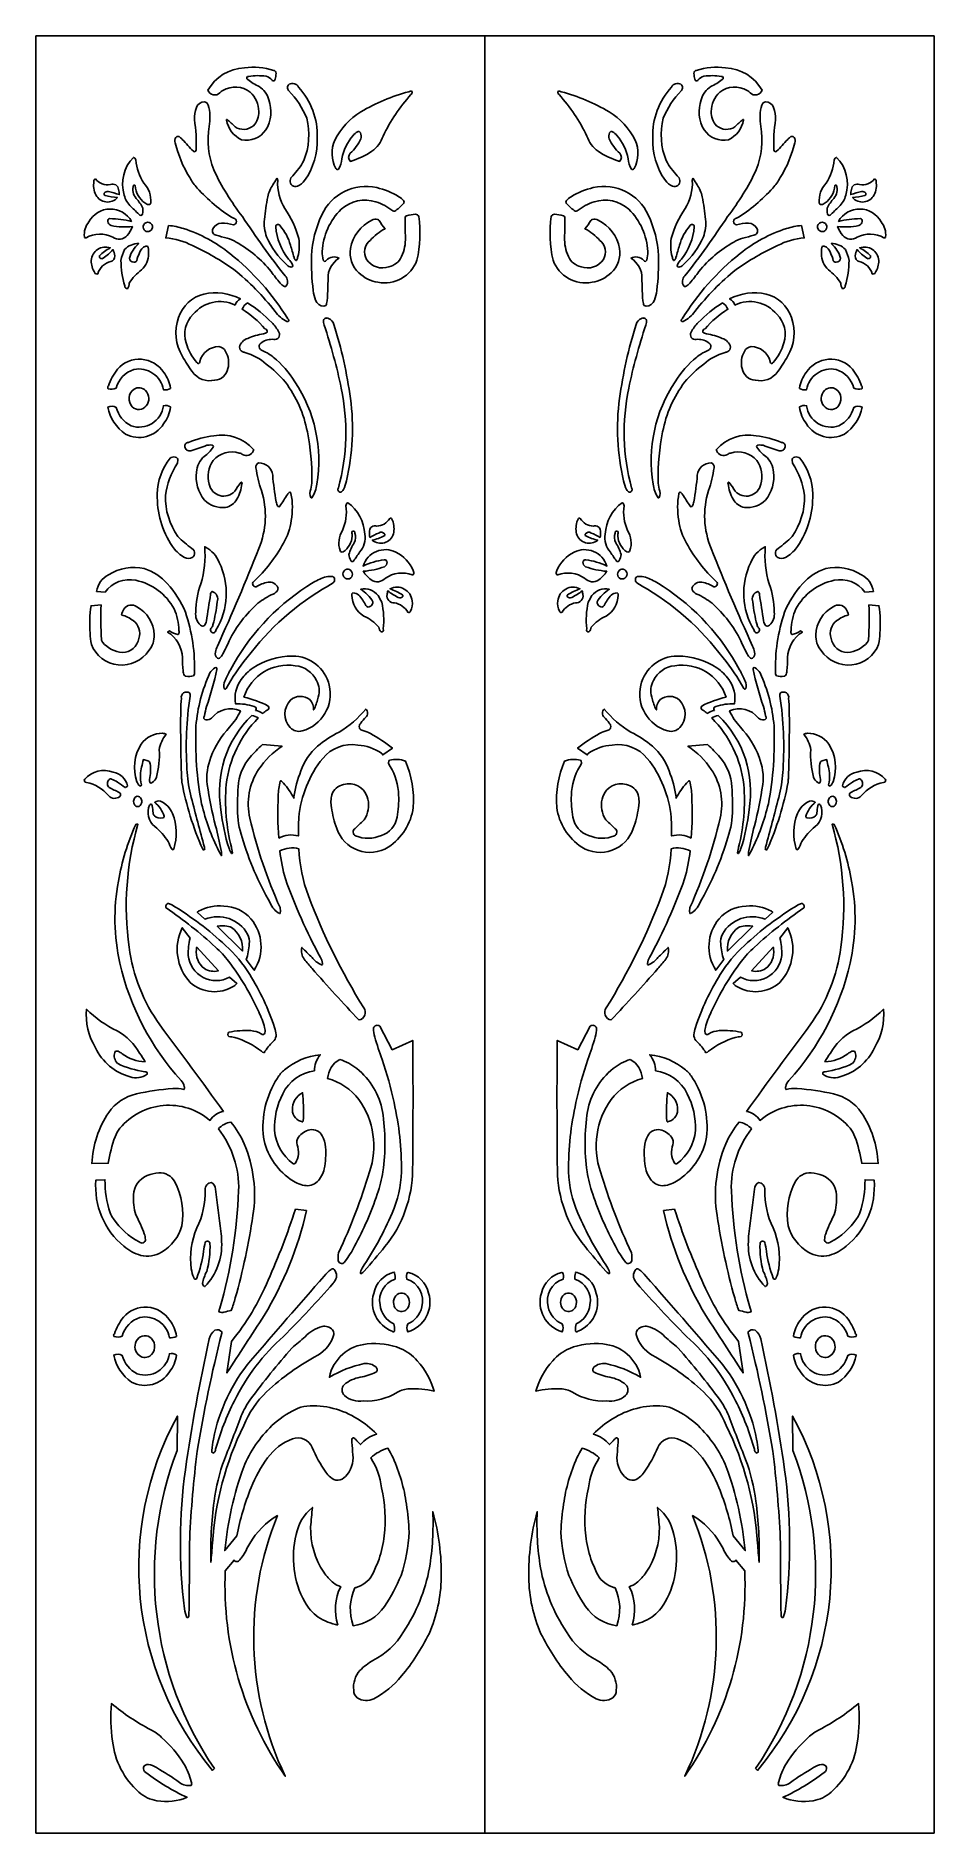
# Model space of a CAD drawing. Header units: millimetres. Extents: x 0 to 1000, y 0 to 2000.
import ezdxf

# ---------------------------------------------------------------- set-up
doc = ezdxf.new("R2010")
doc.units = ezdxf.units.MM
doc.layers.add('Default', color=70, linetype='Continuous')

msp = doc.modelspace()

# ---------------------------------------------------------------- linework, layer by layer
at = {"layer": 'Default'}
msp.add_lwpolyline([(500, 0), (0, 0), (0, 2000), (500, 2000), (1000, 2000), (1000, 0)], close=True, dxfattribs=at)
msp.add_lwpolyline([(500, 0), (500, 2000)], dxfattribs=at)
for points in [[(212.1, 1906.9, -0.532445), (212.9, 1906.9, -0.046007), (221.7, 1898.8, 0.327427), (242.1, 1900, 0.214858), (248.1, 1916, 0.191226), (238.7, 1937.5, 0.30184), (208.2, 1939.4, 0.097292), (204.7, 1936.8, -0.569581), (191.5, 1939.6, -0.2604), (232.1, 1964.5, -0.108308), (264.9, 1961.7, -0.477922), (267.1, 1956.6, -0.13349), (265.8, 1950.3, -0.28776), (262.9, 1950.6, 0.173308), (256.3, 1955.1, 0.079305), (236.9, 1955, 0.803837), (235.8, 1951.5, 0.056647), (248.6, 1943.7, -0.183267), (259.3, 1928.9, -0.222374), (256, 1895.5, -0.306711), (228.8, 1884.5, -0.237432), (212.1, 1906.4, -0.261344)], [(787.9, 1906.9, 0.532445), (787.1, 1906.9, 0.046007), (778.3, 1898.8, -0.327427), (757.9, 1900, -0.214858), (751.9, 1916, -0.191226), (761.3, 1937.5, -0.30184), (791.8, 1939.4, -0.097292), (795.3, 1936.8, 0.569581), (808.5, 1939.6, 0.2604), (767.9, 1964.5, 0.108308), (735.1, 1961.7, 0.477922), (732.9, 1956.6, 0.13349), (734.2, 1950.3, 0.28776), (737.1, 1950.6, -0.173308), (743.7, 1955.1, -0.079305), (763.1, 1955, -0.803837), (764.2, 1951.5, -0.056647), (751.4, 1943.7, 0.183267), (740.7, 1928.9, 0.222374), (744, 1895.5, 0.306711), (771.2, 1884.5, 0.237432), (787.9, 1906.4, 0.261344)], [(281.4, 1939.1, -0.100261), (301.5, 1908.4, -0.158215), (298.2, 1861.2, -0.06802), (285.9, 1844.4, 0.468725), (285.3, 1833.5, 0.274628), (291.2, 1833, 0.139179), (299.1, 1839.1, 0.168694), (313.1, 1886.7, 0.199986), (292.3, 1943.1, 0.40922), (282, 1946.3, 0.452859), (281.4, 1939.1)], [(718.6, 1939.1, 0.100261), (698.5, 1908.4, 0.158215), (701.8, 1861.2, 0.06802), (714.1, 1844.4, -0.468725), (714.7, 1833.5, -0.274628), (708.8, 1833, -0.139179), (700.9, 1839.1, -0.168694), (686.9, 1886.7, -0.199986), (707.7, 1943.1, -0.40922), (718, 1946.3, -0.452859), (718.6, 1939.1)], [(176.4, 1871.1, 0.403182), (178.3, 1872.9, 0.058371), (176.4, 1906.9, -0.109836), (178.6, 1920.3, -0.298299), (187.4, 1926.8, -0.290026), (191.9, 1923.1, -0.115479), (192.8, 1899.4, 0.129545), (197.9, 1851, 0.051962), (229.9, 1798.9, 0.018009), (277.4, 1732.9, -0.383327), (278.7, 1721.8, -0.387856), (276, 1721.4, -0.08605), (271.9, 1725, -0.019467), (261.8, 1737.8, 0.095055), (223, 1770.6, 0.058328), (212.9, 1775, -0.026185), (200.7, 1778.4, -0.552665), (197.1, 1785.4, -0.303377), (206.7, 1791.6, -0.09406), (219.8, 1789.8, 0.943865), (219.8, 1797.1, -0.075865), (179.7, 1830.7, -0.065283), (171.2, 1842.4, -0.076159), (155, 1881.1, -0.216911), (155.7, 1887.1, -0.451431), (160.4, 1887.2, -0.06208), (163, 1884.9, 0.012859), (175.3, 1871.6, 0.17874)], [(418.8, 1938.1, -0.299505), (417.4, 1934.7, 0.070633), (386.6, 1888.6, -0.14941), (374.1, 1871.6, -0.06371), (350.1, 1860.3, -0.406672), (350, 1869.4, 0.097127), (361.9, 1885.4, 0.184618), (361.3, 1892.3, 0.424266), (357.9, 1893.2, 0.103624), (353.1, 1889.1, 0.138823), (340.6, 1863.2, -0.138675), (336.9, 1851.9, -0.554), (334, 1852.5, -0.238591), (332.9, 1884.1, -0.135852), (361.8, 1915.7, -0.064791), (415.1, 1937.9, -0.24373)], [(581.2, 1938.1, 0.299505), (582.6, 1934.7, -0.070633), (613.4, 1888.6, 0.14941), (625.9, 1871.6, 0.06371), (649.9, 1860.3, 0.406672), (650, 1869.4, -0.097127), (638.1, 1885.4, -0.184618), (638.7, 1892.3, -0.424266), (642.1, 1893.2, -0.103624), (646.9, 1889.1, -0.138823), (659.4, 1863.2, 0.138675), (663.1, 1851.9, 0.554), (666, 1852.5, 0.238591), (667.1, 1884.1, 0.135852), (638.2, 1915.7, 0.064791), (584.9, 1937.9, 0.24373)], [(823.6, 1871.1, -0.403182), (821.7, 1872.9, -0.058371), (823.6, 1906.9, 0.109836), (821.4, 1920.3, 0.298299), (812.6, 1926.8, 0.290026), (808.1, 1923.1, 0.115479), (807.2, 1899.4, -0.129545), (802.1, 1851, -0.051962), (770.1, 1798.9, -0.018009), (722.6, 1732.9, 0.383327), (721.3, 1721.8, 0.387856), (724, 1721.4, 0.08605), (728.1, 1725, 0.019467), (738.2, 1737.8, -0.095055), (777, 1770.6, -0.058328), (787.1, 1775, 0.026185), (799.3, 1778.4, 0.552665), (802.9, 1785.4, 0.303377), (793.3, 1791.6, 0.09406), (780.2, 1789.8, -0.943865), (780.2, 1797.1, 0.075865), (820.3, 1830.7, 0.065283), (828.8, 1842.4, 0.076159), (845, 1881.1, 0.216911), (844.3, 1887.1, 0.451431), (839.6, 1887.2, 0.06208), (837, 1884.9, -0.012859), (824.7, 1871.6, -0.17874)], [(119.1, 1808.3, -0.088493), (118.6, 1802, -0.598637), (115.8, 1800.6, -0.023131), (106.1, 1810, -0.168478), (98.4, 1822.9, -0.272613), (108.5, 1864.9, -0.271988), (111.2, 1862, 0.125912), (120.2, 1836.2, -0.220466), (127.8, 1814.3, -0.422248), (125.5, 1812.3, -0.142564), (121.4, 1814.1, -0.228026), (110.4, 1833.4, 0.414214), (108.7, 1833.9, 0.257304), (111.5, 1819.2, -0.072735)], [(880.9, 1808.3, 0.088493), (881.4, 1802, 0.598637), (884.2, 1800.6, 0.023131), (893.9, 1810, 0.168478), (901.6, 1822.9, 0.272613), (891.5, 1864.9, 0.271988), (888.8, 1862, -0.125912), (879.8, 1836.2, 0.220466), (872.2, 1814.3, 0.422248), (874.5, 1812.3, 0.142564), (878.6, 1814.1, 0.228026), (889.6, 1833.4, -0.414214), (891.3, 1833.9, -0.257304), (888.5, 1819.2, 0.072735)], [(66.4, 1840.9, 0.277271), (82.9, 1834.6, -0.508308), (92, 1829.2, -0.057753), (92.7, 1823.4, 0.029959), (80.7, 1826.9, 0.342409), (76.1, 1824.9, 0.43927), (77, 1822.5, 0.058348), (90.8, 1820.1, -0.521475), (66.7, 1823, -0.155519), (64.6, 1838.2, -0.413551)], [(268.6, 1841.5, -0.092358), (269.2, 1839, 0.154588), (277.2, 1807.9, -0.082597), (292.7, 1774.6, -0.100924), (291.6, 1754.4, -0.0983), (290.3, 1750.5, -0.456797), (289.2, 1750.1, -0.130954), (287.4, 1753.4, -0.002022), (283.4, 1767.2, 0.10928), (271.9, 1788.6, 0.86752), (267.1, 1787.7, 0.154609), (281.4, 1751.6, -0.107813), (285.7, 1745.2, -0.655526), (284.3, 1742.7, -0.18986), (279.4, 1745.2, -0.109661), (256.9, 1776.5, -0.117561), (254.4, 1795.9, -0.026566), (258.2, 1821, -0.112332), (263.9, 1834.4, 0.01843), (268.1, 1841.2, -0.654547)], [(731.4, 1841.5, 0.092358), (730.8, 1839, -0.154588), (722.8, 1807.9, 0.082597), (707.3, 1774.6, 0.100924), (708.4, 1754.4, 0.0983), (709.7, 1750.5, 0.456797), (710.8, 1750.1, 0.130954), (712.6, 1753.4, 0.002022), (716.6, 1767.2, -0.10928), (728.1, 1788.6, -0.86752), (732.9, 1787.7, -0.154609), (718.6, 1751.6, 0.107813), (714.3, 1745.2, 0.655526), (715.7, 1742.7, 0.18986), (720.6, 1745.2, 0.109661), (743.1, 1776.5, 0.117561), (745.6, 1795.9, 0.026566), (741.8, 1821, 0.112332), (736.1, 1834.4, -0.01843), (731.9, 1841.2, 0.654547)], [(933.6, 1840.9, -0.277271), (917.1, 1834.6, 0.508308), (908, 1829.2, 0.057753), (907.3, 1823.4, -0.029959), (919.3, 1826.9, -0.342409), (923.9, 1824.9, -0.43927), (923, 1822.5, -0.058348), (909.2, 1820.1, 0.521475), (933.3, 1823, 0.155519), (935.4, 1838.2, 0.413551)], [(337.7, 1752.6, 0.278395), (325.3, 1729.8, -0.00256), (324.5, 1707.9, -0.056764), (323.7, 1702.2, -0.398917), (320.4, 1699.3, -0.327979), (311.4, 1705.9, -0.060586), (308.7, 1716.6, -0.035368), (306.8, 1755.3, -0.097341), (318.3, 1800.9, -0.354955), (379.4, 1831.2, -0.085872), (404.2, 1821, -0.097199), (409.2, 1816.9, -0.47733), (408.8, 1813.1, -0.065297), (399.5, 1805, -0.302115), (397.3, 1805.3, 0.091574), (378.5, 1815.4, 0.262035), (339.8, 1807.1, 0.187858), (318.8, 1760, 0.096699), (319.9, 1750.6, 0.7102), (323.3, 1750, -0.350097)], [(662.3, 1752.6, -0.278395), (674.7, 1729.8, 0.00256), (675.5, 1707.9, 0.056764), (676.3, 1702.2, 0.398917), (679.6, 1699.3, 0.327979), (688.6, 1705.9, 0.060586), (691.3, 1716.6, 0.035368), (693.2, 1755.3, 0.097341), (681.7, 1800.9, 0.354955), (620.6, 1831.2, 0.085872), (595.8, 1821, 0.097199), (590.8, 1816.9, 0.47733), (591.2, 1813.1, 0.065297), (600.5, 1805, 0.302115), (602.7, 1805.3, -0.091574), (621.5, 1815.4, -0.262035), (660.2, 1807.1, -0.187858), (681.2, 1760, -0.096699), (680.1, 1750.6, -0.7102), (676.7, 1750, 0.350097)], [(83.8, 1788.9, -0.249508), (79.9, 1793.6, -0.422644), (82.4, 1796.7, -0.057159), (106.4, 1793.6, 0.593464), (59, 1793, 0.200385), (53.9, 1776.3, 0.454502), (55.9, 1775.4, -0.245902), (85.6, 1776.2, 0.401274), (101.7, 1778, 0.075632), (107.5, 1787.8, -0.070014)], [(412.5, 1799.9, -0.034148), (422.8, 1801.5, -0.336352), (426.2, 1799.2, -0.092733), (424.2, 1750.3, -0.365852), (380.8, 1725.8, -0.14538), (359.5, 1736.3, -0.254052), (350.4, 1763.6, -0.246844), (374, 1794.9, -0.165087), (380.6, 1795.9, -0.214148), (382.3, 1794.7, 0.042991), (388.7, 1785.5, 0.076791), (372.1, 1772.5, 0.384375), (368.2, 1751.3, 0.344315), (393.1, 1743.1, 0.226219), (407.2, 1754.5, 0.115344), (411.4, 1775.8, -0.006605), (411, 1794.6, -0.079818), (411.4, 1798.9, -0.253048)], [(587.5, 1799.9, 0.034148), (577.2, 1801.5, 0.336352), (573.8, 1799.2, 0.092733), (575.8, 1750.3, 0.365852), (619.2, 1725.8, 0.14538), (640.5, 1736.3, 0.254052), (649.6, 1763.6, 0.246844), (626, 1794.9, 0.165087), (619.4, 1795.9, 0.214148), (617.7, 1794.7, -0.042991), (611.3, 1785.5, -0.076791), (627.9, 1772.5, -0.384375), (631.8, 1751.3, -0.344315), (606.9, 1743.1, -0.226219), (592.8, 1754.5, -0.115344), (588.6, 1775.8, 0.006605), (589, 1794.6, 0.079818), (588.6, 1798.9, 0.253048)], [(916.2, 1788.9, 0.249508), (920.1, 1793.6, 0.422644), (917.6, 1796.7, 0.057159), (893.6, 1793.6, -0.593464), (941, 1793, -0.200385), (946.1, 1776.3, -0.454502), (944.1, 1775.4, 0.245902), (914.4, 1776.2, -0.401274), (898.3, 1778, -0.075632), (892.5, 1787.8, 0.070014)], [(120.9, 1791.1, 1.172481), (129.2, 1785.1, 0.852893)], [(281.3, 1682.6, -0.432814), (279.5, 1682.3, -0.129095), (266.3, 1693.5, 0.05391), (220.4, 1740.2, 0.04341), (174.2, 1766.7, 0.101424), (144.5, 1775.2), (147.7, 1789, -0.05986), (164.4, 1785.6, -0.093499), (216, 1757.8, -0.086757), (280.6, 1685, -0.486533)], [(718.7, 1682.6, 0.432814), (720.5, 1682.3, 0.129095), (733.7, 1693.5, -0.05391), (779.6, 1740.2, -0.04341), (825.8, 1766.7, -0.101424), (855.5, 1775.2), (852.3, 1789, 0.05986), (835.6, 1785.6, 0.093499), (784, 1757.8, 0.086757), (719.4, 1685, 0.486533)], [(879.1, 1791.1, -1.172481), (870.8, 1785.1, -0.852893)], [(75, 1752.8, -0.744175), (70.7, 1755.3, -0.060846), (82.7, 1764.2, 0.488669), (61.6, 1750.2, 0.164502), (65.7, 1736.5, 0.566987), (68.8, 1735.4, -0.267212), (83.4, 1748.9, 0.335401), (87.7, 1755.3, 0.081767), (85.7, 1762.2, -0.060125)], [(115.5, 1758.7, -0.278702), (122.3, 1765.9, -0.501413), (125.1, 1764.5, -0.061912), (125.4, 1757.6, -0.216509), (117.7, 1739.6, 0.09291), (103.8, 1724.9, -0.155486), (102, 1718.7, -0.466141), (99, 1721.8, -0.072786), (94.7, 1750.2, -0.063824), (98.8, 1762.4, -0.212563), (114.4, 1768.9, 0.13729), (104.1, 1752.8, 0.372265), (109.1, 1748.1, 0.345367), (112.2, 1749.9, -0.052348)], [(884.5, 1758.7, 0.278702), (877.7, 1765.9, 0.501413), (874.9, 1764.5, 0.061912), (874.6, 1757.6, 0.216509), (882.3, 1739.6, -0.09291), (896.2, 1724.9, 0.155486), (898, 1718.7, 0.466141), (901, 1721.8, 0.072786), (905.3, 1750.2, 0.063824), (901.2, 1762.4, 0.212563), (885.6, 1768.9, -0.13729), (895.9, 1752.8, -0.372265), (890.9, 1748.1, -0.345367), (887.8, 1749.9, 0.052348)], [(925, 1752.8, 0.744175), (929.3, 1755.3, 0.060846), (917.3, 1764.2, -0.488669), (938.4, 1750.2, -0.164502), (934.3, 1736.5, -0.566987), (931.2, 1735.4, 0.267212), (916.6, 1748.9, -0.335401), (912.3, 1755.3, -0.081767), (914.3, 1762.2, 0.060125)], [(221.7, 1700.4, -0.174522), (227.6, 1707.3, 0.173948), (187.1, 1712.8, 0.256695), (158.6, 1686.5, 0.219888), (163.2, 1643.4, 0.035337), (174.1, 1626.5, 0.316687), (199.1, 1617, 0.352384), (213.8, 1629.8, 0.192876), (211.2, 1649, 0.230809), (203.6, 1654.4, 0.335802), (182.5, 1637.8, -1.014961), (179.2, 1636.6, -0.117663), (167.3, 1658.3, -0.283988), (175.2, 1690.2, -0.353206)], [(235.7, 1702.8, 0.180594), (229.5, 1695.8, -0.084753), (255, 1674, -0.491995), (257.4, 1670.3, -0.154083), (253.5, 1668.6, 0.054585), (235.9, 1663.4, 0.272373), (226.7, 1653.6, 0.323458), (229.8, 1649, 0.033664), (232.7, 1647.6, -0.116256), (256.5, 1634.9, -0.053636), (277.7, 1614.8, -0.115457), (302.2, 1559.5, -0.05546), (307.1, 1504.6, -0.075402), (306, 1495.5, 0.239938), (306.1, 1486.3, 0.437257), (307.3, 1486.1, 0.11489), (312.8, 1501.3, 0.191727), (288.2, 1615.1, 0.083258), (264.3, 1642.6, 0.071013), (252.7, 1649.7, -0.758623), (251.6, 1659, -0.168955), (264.8, 1662.3, 0.664555), (270.5, 1670.2, 0.079807), (262.5, 1681.1, 0.066719)], [(764.3, 1702.8, -0.180594), (770.5, 1695.8, 0.084753), (745, 1674, 0.491995), (742.6, 1670.3, 0.154083), (746.5, 1668.6, -0.054585), (764.1, 1663.4, -0.272373), (773.3, 1653.6, -0.323458), (770.2, 1649, -0.033664), (767.3, 1647.6, 0.116256), (743.5, 1634.9, 0.053636), (722.3, 1614.8, 0.115457), (697.8, 1559.5, 0.05546), (692.9, 1504.6, 0.075402), (694, 1495.5, -0.239938), (693.9, 1486.3, -0.437257), (692.7, 1486.1, -0.11489), (687.2, 1501.3, -0.191727), (711.8, 1615.1, -0.083258), (735.7, 1642.6, -0.071013), (747.3, 1649.7, 0.758623), (748.4, 1659, 0.168955), (735.2, 1662.3, -0.664555), (729.5, 1670.2, -0.079807), (737.5, 1681.1, -0.066719)], [(778.3, 1700.4, 0.174522), (772.4, 1707.3, -0.173948), (812.9, 1712.8, -0.256695), (841.4, 1686.5, -0.219888), (836.8, 1643.4, -0.035337), (825.9, 1626.5, -0.316687), (800.9, 1617, -0.352384), (786.2, 1629.8, -0.192876), (788.8, 1649, -0.230809), (796.4, 1654.4, -0.335802), (817.5, 1637.8, 1.014961), (820.8, 1636.6, 0.117663), (832.7, 1658.3, 0.283988), (824.8, 1690.2, 0.353206)], [(320.2, 1683.7, -0.428576), (325.8, 1685.7, -0.236596), (331.7, 1678.9, -0.0449), (350.1, 1596.6, -0.094644), (345.7, 1504.9, -0.044895), (342.4, 1495.3, -0.244673), (339, 1492.3, -0.611389), (336.8, 1497.1, 0.119015), (339.9, 1607.9, 0.030915), (320.9, 1678.2, -0.114291)], [(679.8, 1683.7, 0.428576), (674.2, 1685.7, 0.236596), (668.3, 1678.9, 0.0449), (649.9, 1596.6, 0.094644), (654.3, 1504.9, 0.044895), (657.6, 1495.3, 0.244673), (661, 1492.3, 0.611389), (663.2, 1497.1, -0.119015), (660.1, 1607.9, -0.030915), (679.1, 1678.2, 0.114291)], [(149.8, 1607.5, -0.147123), (142, 1606.2, 0.423941), (109.1, 1628.8, 0.254887), (89.3, 1608.1, -0.169671), (80.5, 1607.4, -0.486149), (80.8, 1610.5, -0.086188), (90.8, 1629.1, -0.499625), (142.4, 1625.5, -0.126658), (149.9, 1608.1, -0.115857)], [(850.2, 1607.5, 0.147123), (858, 1606.2, -0.423941), (890.9, 1628.8, -0.254887), (910.7, 1608.1, 0.169671), (919.5, 1607.4, 0.486149), (919.2, 1610.5, 0.086188), (909.2, 1629.1, 0.499625), (857.6, 1625.5, 0.126658), (850.1, 1608.1, 0.115857)], [(109.2, 1606.9, 0.460674), (107.3, 1587.3, 0.454199), (122.9, 1588.4, 0.369373), (122.1, 1605.3, 0.361584)], [(890.8, 1606.9, -0.460674), (892.7, 1587.3, -0.454199), (877.1, 1588.4, -0.369373), (877.9, 1605.3, -0.361584)], [(149.7, 1587.3, 0.174151), (142, 1588.5, -0.473635), (105.9, 1566.1, -0.210401), (89.3, 1586.6, 0.240422), (80.1, 1586.9, 0.195235), (99.6, 1556.9, 0.390435), (142.2, 1568.3, 0.125287), (149.9, 1586.7, 0.063625)], [(850.3, 1587.3, -0.174151), (858, 1588.5, 0.473635), (894.1, 1566.1, 0.210401), (910.7, 1586.6, -0.240422), (919.9, 1586.9, -0.195235), (900.4, 1556.9, -0.390435), (857.8, 1568.3, -0.125287), (850.1, 1586.7, -0.063625)], [(229, 1503.2, 0.455413), (228, 1502.9, 0.047711), (221.4, 1493.2, -0.610207), (193, 1501, -0.22093), (197.3, 1527.6, -0.293333), (226.4, 1535.8, -0.103974), (230.1, 1534.1, 0.44305), (242, 1538, 0.085669), (242.3, 1539.8, 0.261213), (198, 1555.1, 0.065825), (169.8, 1547.6, 0.482927), (165.7, 1542.9, 0.433648), (172.6, 1538.3, 0.030491), (190.3, 1544.4, -0.066645), (195.8, 1544.7, -0.622327), (197.3, 1542.3, -0.096915), (187.3, 1532.1, 0.19182), (178.8, 1514.6, 0.206922), (187.7, 1483.4, 0.222093), (211, 1475.2, 0.223826), (223.8, 1484.5, 0.124533), (229.2, 1501.7, 0.604097)], [(771, 1503.2, -0.455413), (772, 1502.9, -0.047711), (778.6, 1493.2, 0.610207), (807, 1501, 0.22093), (802.7, 1527.6, 0.293333), (773.6, 1535.8, 0.103974), (769.9, 1534.1, -0.44305), (758, 1538, -0.085669), (757.7, 1539.8, -0.261213), (802, 1555.1, -0.065825), (830.2, 1547.6, -0.482927), (834.3, 1542.9, -0.433648), (827.4, 1538.3, -0.030491), (809.7, 1544.4, 0.066645), (804.2, 1544.7, 0.622327), (802.7, 1542.3, 0.096915), (812.7, 1532.1, -0.19182), (821.2, 1514.6, -0.206922), (812.3, 1483.4, -0.222093), (789, 1475.2, -0.223826), (776.2, 1484.5, -0.124533), (770.8, 1501.7, -0.604097)], [(157.5, 1524.4, 0.111126), (144.1, 1488.6, 0.159229), (158.1, 1442.9, 0.039418), (173.7, 1429.6, -0.678648), (172.2, 1418.7, -0.173914), (163.6, 1420.7, -0.09871), (151.9, 1431.9, -0.154763), (135.1, 1490.2, -0.160537), (149.3, 1530.2, -0.219862), (155.2, 1531.3, -0.436272), (158, 1527.3, -0.041992), (157.5, 1524.4)], [(283.4, 1491.9, 0.407935), (282.1, 1492, 0.091674), (280.1, 1489.6, 0.007558), (271.7, 1476.8, -0.488081), (269.3, 1476.6, -0.1156), (267.5, 1481.6, -0.023767), (263.6, 1511.2, 0.389685), (247.9, 1524.8, 0.381186), (245, 1519.5, 0.057161), (251.1, 1494.1, -0.176122), (248.2, 1429.6, -0.013009), (202.2, 1321, 0.085785), (199.8, 1314.1, 0.290516), (202.1, 1307.6, 0.322382), (204.5, 1307.6, 0.102805), (208.1, 1312.3, 0.02), (215.2, 1327, -0.095538), (247.2, 1368.6, -0.067667), (264.2, 1378.9, 0.093802), (268.7, 1382.4, 0.283966), (269.3, 1386.1, 0.350473), (258.5, 1392, 0.101819), (245.4, 1387.1, -0.736071), (242.1, 1392.5, 0.078904), (275.6, 1435.4, 0.105793), (284.1, 1460.9, 0.101063), (284, 1490.9, 0.232641)], [(716.6, 1491.9, -0.407935), (717.9, 1492, -0.091674), (719.9, 1489.6, -0.007558), (728.3, 1476.8, 0.488081), (730.7, 1476.6, 0.1156), (732.5, 1481.6, 0.023767), (736.4, 1511.2, -0.389685), (752.1, 1524.8, -0.381186), (755, 1519.5, -0.057161), (748.9, 1494.1, 0.176122), (751.8, 1429.6, 0.013009), (797.8, 1321, -0.085785), (800.2, 1314.1, -0.290516), (797.9, 1307.6, -0.322382), (795.5, 1307.6, -0.102805), (791.9, 1312.3, -0.02), (784.8, 1327, 0.095538), (752.8, 1368.6, 0.067667), (735.8, 1378.9, -0.093802), (731.3, 1382.4, -0.283966), (730.7, 1386.1, -0.350473), (741.5, 1392, -0.101819), (754.6, 1387.1, 0.736071), (757.9, 1392.5, -0.078904), (724.4, 1435.4, -0.105793), (715.9, 1460.9, -0.101063), (716, 1490.9, -0.232641)], [(842.5, 1524.4, -0.111126), (855.9, 1488.6, -0.159229), (841.9, 1442.9, -0.039418), (826.3, 1429.6, 0.678648), (827.8, 1418.7, 0.173914), (836.4, 1420.7, 0.09871), (848.1, 1431.9, 0.154763), (864.9, 1490.2, 0.160537), (850.7, 1530.2, 0.219862), (844.8, 1531.3, 0.436272), (842, 1527.3, 0.041992), (842.5, 1524.4)], [(360.3, 1425.4, 0.22499), (366.2, 1445.7, 0.228099), (347.2, 1480.5, 0.296677), (345.2, 1477.2, -0.1385), (341.3, 1449.5, 0.223004), (338.6, 1427.3, 0.481848), (342.1, 1425.9, 0.235935), (352.1, 1443.4, 0.042108), (351.6, 1447.7, -0.973924), (355.2, 1446.7, -0.169257), (354.4, 1436, 0.066787), (348.5, 1422.9, 0.101475), (350.5, 1416.3, 0.557878), (353.6, 1415.6, 0.012983), (360.3, 1425.4)], [(639.7, 1425.4, -0.22499), (633.8, 1445.7, -0.228099), (652.8, 1480.5, -0.296677), (654.8, 1477.2, 0.1385), (658.7, 1449.5, -0.223004), (661.4, 1427.3, -0.481848), (657.9, 1425.9, -0.235935), (647.9, 1443.4, -0.042108), (648.4, 1447.7, 0.973924), (644.8, 1446.7, 0.169257), (645.6, 1436, -0.066787), (651.5, 1422.9, -0.101475), (649.5, 1416.3, -0.557878), (646.4, 1415.6, -0.012983), (639.7, 1425.4)], [(381.7, 1446.8, -0.405684), (388.1, 1446, -0.419494), (387.9, 1443.6, -0.063786), (374.4, 1438.9, 0.534442), (398, 1445.8, 0.149817), (397, 1460.9, 0.154463), (395.2, 1463.4, 0.391485), (394, 1462.9, -0.259685), (379.3, 1454.6, 0.470083), (371.4, 1449.2, 0.076347), (371.9, 1441.9, -0.046038)], [(618.3, 1446.8, 0.405684), (611.9, 1446, 0.419494), (612.1, 1443.6, 0.063786), (625.6, 1438.9, -0.534442), (602, 1445.8, -0.149817), (603, 1460.9, -0.154463), (604.8, 1463.4, -0.391485), (606, 1462.9, 0.259685), (620.7, 1454.6, -0.470083), (628.6, 1449.2, -0.076347), (628.1, 1441.9, 0.046038)], [(196, 1381.8, -0.106954), (196.1, 1381.8, -0.436193), (201.8, 1370.1, -0.042138), (197.1, 1344.7, -0.082725), (195.5, 1341.2, 1.57974), (200.4, 1338.8, 0.255941), (204.1, 1414.1, 0.179784), (188.9, 1431.1, 0.03105), (187.9, 1431.5, -0.097019), (183.5, 1390.1, 0.085415), (178, 1358.8, 0.261761), (183.3, 1344.3, 0.540595), (188, 1344.4, 0.094841), (189.8, 1348.9, -0.007671), (194.5, 1378.2, -0.233845)], [(420.5, 1400.9, -0.36272), (419, 1400.2, 0.24913), (389.1, 1396.4, -0.366505), (373.2, 1394.7, -0.086871), (364.5, 1404.2, 0.060972), (388.1, 1409.2, 0.272091), (390.9, 1414.6, 0.373268), (387.8, 1417.1, 0.0772), (364.3, 1410.1, -0.462977), (400.9, 1425.5, -0.167457), (420.1, 1405.1, -0.198108)], [(579.5, 1400.9, 0.36272), (581, 1400.2, -0.24913), (610.9, 1396.4, 0.366505), (626.8, 1394.7, 0.086871), (635.5, 1404.2, -0.060972), (611.9, 1409.2, -0.272091), (609.1, 1414.6, -0.373268), (612.2, 1417.1, -0.0772), (635.7, 1410.1, 0.462977), (599.1, 1425.5, 0.167457), (579.9, 1405.1, 0.198108)], [(804, 1381.8, 0.106954), (803.9, 1381.8, 0.436193), (798.2, 1370.1, 0.042138), (802.9, 1344.7, 0.082725), (804.5, 1341.2, -1.57974), (799.6, 1338.8, -0.255941), (795.9, 1414.1, -0.179784), (811.1, 1431.1, -0.03105), (812.1, 1431.5, 0.097019), (816.5, 1390.1, -0.085415), (822, 1358.8, -0.261761), (816.7, 1344.3, -0.540595), (812, 1344.4, -0.094841), (810.2, 1348.9, 0.007671), (805.5, 1378.2, 0.233845)], [(158.6, 1334.2, -0.340511), (157.9, 1334, -0.098205), (148.7, 1337.8), (146.6, 1336.6, -0.249712), (163.2, 1308.1, 0.033364), (163.8, 1293.5, 0.127063), (165.4, 1288.3, 0.255566), (167, 1287.4, 0.151748), (175.4, 1288, 0.233416), (176.5, 1290, 0.091037), (166.4, 1358.7, 0.088978), (146.3, 1390.5, 0.130979), (120.7, 1407.3, 0.190232), (80.9, 1400.4, 0.233786), (67.5, 1381.8), (77, 1381.1, -0.294823), (111.2, 1394.2, -0.219119), (153.8, 1362.5, -0.09675), (159.2, 1338.4, -0.20391)], [(350.8, 1396.9, 0.594927), (347.8, 1406.6, 1.490179)], [(649.2, 1396.9, -0.594927), (652.2, 1406.6, -1.490179)], [(841.4, 1334.2, 0.340511), (842.1, 1334, 0.098205), (851.3, 1337.8), (853.4, 1336.6, 0.249712), (836.8, 1308.1, -0.033364), (836.2, 1293.5, -0.127063), (834.6, 1288.3, -0.255566), (833, 1287.4, -0.151748), (824.6, 1288, -0.233416), (823.5, 1290, -0.091037), (833.6, 1358.7, -0.088978), (853.7, 1390.5, -0.130979), (879.3, 1407.3, -0.190232), (919.1, 1400.4, -0.233786), (932.5, 1381.8), (923, 1381.1, 0.294823), (888.8, 1394.2, 0.219119), (846.2, 1362.5, 0.09675), (840.8, 1338.4, 0.20391)], [(210.3, 1273, 0.271595), (211.9, 1273.7, -0.051514), (234.9, 1307.9, -0.103152), (325.8, 1388.2, 0.06427), (331.4, 1391.9, 0.500353), (330.5, 1398.4, 0.150334), (316, 1395.5, 0.039315), (301.6, 1387.3, 0.12563), (216.5, 1294.4, 0.035769), (210.5, 1281.9, 0.18022), (209.7, 1273.7, 0.209117)], [(352.9, 1380.1, 0.343377), (351.7, 1377.7, 0.258901), (365.2, 1354.3, -0.119208), (381.7, 1342, 0.162673), (384.3, 1336.7, 0.566257), (386.8, 1340, 0.08505), (385, 1369.7, 0.012477), (381, 1377.1, 0.294705), (361.6, 1384.3, -0.117424), (375.2, 1370.3, -0.418371), (369.8, 1364.4, -0.203696), (367.5, 1366, 0.053165), (359.6, 1377.8, 0.172526)], [(417, 1359.8, -0.600406), (414.2, 1358.6, 0.225637), (399.2, 1369.1, -0.492015), (391, 1378.2, -0.042639), (391.7, 1382.3, 0.035557), (403.5, 1375.1, 0.310893), (408.2, 1375.7, 0.442686), (408.1, 1378, 0.050032), (394.3, 1384.8, -0.52191), (418.9, 1371.3, -0.164018)], [(583, 1359.8, 0.600406), (585.8, 1358.6, -0.225637), (600.8, 1369.1, 0.492015), (609, 1378.2, 0.042639), (608.3, 1382.3, -0.035557), (596.5, 1375.1, -0.310893), (591.8, 1375.7, -0.442686), (591.9, 1378, -0.050032), (605.7, 1384.8, 0.52191), (581.1, 1371.3, 0.164018)], [(647.1, 1380.1, -0.343377), (648.3, 1377.7, -0.258901), (634.8, 1354.3, 0.119208), (618.3, 1342, -0.162673), (615.7, 1336.7, -0.566257), (613.2, 1340, -0.08505), (615, 1369.7, -0.012477), (619, 1377.1, -0.294705), (638.4, 1384.3, 0.117424), (624.8, 1370.3, 0.418371), (630.2, 1364.4, 0.203696), (632.5, 1366, -0.053165), (640.4, 1377.8, -0.172526)], [(789.7, 1273, -0.271595), (788.1, 1273.7, 0.051514), (765.1, 1307.9, 0.103152), (674.2, 1388.2, -0.06427), (668.6, 1391.9, -0.500353), (669.5, 1398.4, -0.150334), (684, 1395.5, -0.039315), (698.4, 1387.3, -0.12563), (783.5, 1294.4, -0.035769), (789.5, 1281.9, -0.18022), (790.3, 1273.7, -0.209117)], [(60.3, 1335.2, 0.043846), (61.7, 1322.9, 0.608438), (125.8, 1316.1, 0.205182), (131.5, 1333.6, 0.282029), (112.2, 1364.6, 0.434263), (97.9, 1362.2, 0.091313), (95.4, 1355.6, -0.101224), (108.2, 1349.3, -0.324635), (114.7, 1329.5, -0.349922), (96.3, 1313.7, -0.199919), (74.2, 1325.3, -0.137132), (73, 1328.4, -0.030004), (72.6, 1366.7), (61.4, 1365.9, 0.055201)], [(939.7, 1335.2, -0.043846), (938.3, 1322.9, -0.608438), (874.2, 1316.1, -0.205182), (868.5, 1333.6, -0.282029), (887.8, 1364.6, -0.434263), (902.1, 1362.2, -0.091313), (904.6, 1355.6, 0.101224), (891.8, 1349.3, 0.324635), (885.3, 1329.5, 0.349922), (903.7, 1313.7, 0.199919), (925.8, 1325.3, 0.137132), (927, 1328.4, 0.030004), (927.4, 1366.7), (938.6, 1365.9, -0.055201)], [(244.4, 1249.2, 0.62938), (243.1, 1253.8, 0.083828), (222.1, 1256.8, -0.200182), (228.6, 1283.7, -0.096608), (241.7, 1296.7, -0.143665), (285.7, 1309.9, -0.348936), (326.6, 1277.5, -0.402709), (296.5, 1226.5, -0.265324), (283, 1230.3, -0.388059), (283.4, 1260.9, -0.356788), (304.8, 1261.5, -0.196354), (309.2, 1249.9, 0.19343), (310.2, 1251.5, 0.036622), (314.3, 1264.3, 0.199166), (312.5, 1282.6, 0.259444), (288.8, 1299.1, 0.369054), (231.6, 1264.3, -0.05553), (258.7, 1254.2, -0.626926), (257.3, 1249.8, 0.024968), (252.6, 1246, 0.117655)], [(755.6, 1249.2, -0.62938), (756.9, 1253.8, -0.083828), (777.9, 1256.8, 0.200182), (771.4, 1283.7, 0.096608), (758.3, 1296.7, 0.143665), (714.3, 1309.9, 0.348936), (673.4, 1277.5, 0.402709), (703.5, 1226.5, 0.265324), (717, 1230.3, 0.388059), (716.6, 1260.9, 0.356788), (695.2, 1261.5, 0.196354), (690.8, 1249.9, -0.19343), (689.8, 1251.5, -0.036622), (685.7, 1264.3, -0.199166), (687.5, 1282.6, -0.259444), (711.2, 1299.1, -0.369054), (768.4, 1264.3, 0.05553), (741.3, 1254.2, 0.626926), (742.7, 1249.8, -0.024968), (747.4, 1246, -0.117655)], [(193.8, 1291.1, -0.119225), (199.3, 1296.6, -0.916445), (201.4, 1295, -0.036047), (189.9, 1253.6, 0.003061), (187.6, 1243.3, 0.6442), (189.4, 1238.9, 0.201069), (195.6, 1240.9, -0.34702), (227.7, 1248.9, -0.08317), (215.7, 1230.9, 0.096571), (194.9, 1197.4, 0.131241), (190.8, 1166.9, 0.026661), (200, 1120.9, -0.013887), (206.3, 1093.3, -0.059915), (206.8, 1087.7, -0.038971), (203.7, 1092.9, -0.057592), (184.5, 1145.4, -0.056898), (178.2, 1232.1, -0.08842)], [(806.2, 1291.1, 0.119225), (800.7, 1296.6, 0.916445), (798.6, 1295, 0.036047), (810.1, 1253.6, -0.003061), (812.4, 1243.3, -0.6442), (810.6, 1238.9, -0.201069), (804.4, 1240.9, 0.34702), (772.3, 1248.9, 0.08317), (784.3, 1230.9, -0.096571), (805.1, 1197.4, -0.131241), (809.2, 1166.9, -0.026661), (800, 1120.9, 0.013887), (793.7, 1093.3, 0.059915), (793.2, 1087.7, 0.038971), (796.3, 1092.9, 0.057592), (815.5, 1145.4, 0.056898), (821.8, 1232.1, 0.08842)], [(186.6, 1094.1, -0.264915), (185.7, 1095.1, -0.061338), (162.6, 1169.6, -0.028583), (162.2, 1175.1, -0.011966), (161.2, 1248.9, -0.027106), (161.9, 1262.9, -0.649164), (170.9, 1268.9, -0.225355), (171.6, 1265.1, 0.054671), (168.2, 1183.9, 0.047134), (172.1, 1156.1, 0.003837), (186.6, 1100.7, -0.095142), (187.8, 1095.8, -0.686953)], [(813.4, 1094.1, 0.264915), (814.3, 1095.1, 0.061338), (837.4, 1169.6, 0.028583), (837.8, 1175.1, 0.011966), (838.8, 1248.9, 0.027106), (838.1, 1262.9, 0.649164), (829.1, 1268.9, 0.225355), (828.4, 1265.1, -0.054671), (831.8, 1183.9, -0.047134), (827.9, 1156.1, -0.003837), (813.4, 1100.7, 0.095142), (812.2, 1095.8, 0.686953)], [(240.3, 1243.7, 0.248456), (206, 1138.7, 0.048827), (215, 1095.7, 0.091729), (217.8, 1090.2, 0.86939), (218.5, 1091.8, 0.022959), (217.6, 1097.1, -0.081755), (211.9, 1166.8, -0.168305), (247.6, 1241, 0.104846)], [(270.3, 1107.2, -0.192457), (292.2, 1109.7, -0.017579), (292.7, 1130.3, -0.145955), (319.3, 1196, -0.265555), (358.5, 1210.8, -0.136129), (384.9, 1201.7, -0.134549), (386.2, 1199.9), (397, 1207.5, 0.036846), (372.4, 1223.6, 0.076809), (364.1, 1226.9, -0.668752), (361.6, 1235.1, -0.081887), (367.3, 1241.7, 0.435227), (367.2, 1250.9, -0.085681), (337.6, 1225.2, 0.061492), (313.5, 1209.5, 0.134611), (295, 1182, 0.05961), (287.3, 1153.2, 0.088262), (287.4, 1151.7, 0.043409), (275.6, 1168.6, 0.123431), (272.8, 1171, 0.280716), (272.1, 1170.5, 0.072942), (269.8, 1154.1, 0.031935)], [(729.7, 1107.2, 0.192457), (707.8, 1109.7, 0.017579), (707.3, 1130.3, 0.145955), (680.7, 1196, 0.265555), (641.5, 1210.8, 0.136129), (615.1, 1201.7, 0.134549), (613.8, 1199.9), (603, 1207.5, -0.036846), (627.6, 1223.6, -0.076809), (635.9, 1226.9, 0.668752), (638.4, 1235.1, 0.081887), (632.7, 1241.7, -0.435227), (632.8, 1250.9, 0.085681), (662.4, 1225.2, -0.061492), (686.5, 1209.5, -0.134611), (705, 1182, -0.05961), (712.7, 1153.2, -0.088262), (712.6, 1151.7, -0.043409), (724.4, 1168.6, -0.123431), (727.2, 1171, -0.280716), (727.9, 1170.5, -0.072942), (730.2, 1154.1, -0.031935)], [(759.7, 1243.7, -0.248456), (794, 1138.7, -0.048827), (785, 1095.7, -0.091729), (782.2, 1090.2, -0.86939), (781.5, 1091.8, -0.022959), (782.4, 1097.1, 0.081755), (788.1, 1166.8, 0.168305), (752.4, 1241, -0.104846)], [(117.3, 1165.9, -0.489532), (115.8, 1165.4, -0.191574), (112.4, 1170, -0.22402), (117.2, 1212, -0.241322), (141, 1223.9, -0.099244), (144.9, 1222.8, 0.12773), (137.3, 1205.6, -0.08032), (134.2, 1175, -0.131985), (129.5, 1169.1, -0.396579), (127.2, 1168.9, -0.158602), (126.5, 1172.6, 0.079592), (127.3, 1190.1, 0.287691), (124.7, 1193.2), (119.6, 1194.6, 0.027116), (116.3, 1177.9, 0.04872), (117.4, 1166.6, -0.146744)], [(882.7, 1165.9, 0.489532), (884.2, 1165.4, 0.191574), (887.6, 1170, 0.22402), (882.8, 1212, 0.241322), (859, 1223.9, 0.099244), (855.1, 1222.8, -0.12773), (862.7, 1205.6, 0.08032), (865.8, 1175, 0.131985), (870.5, 1169.1, 0.396579), (872.8, 1168.9, 0.158602), (873.5, 1172.6, -0.079592), (872.7, 1190.1, -0.287691), (875.3, 1193.2), (880.4, 1194.6, -0.027116), (883.7, 1177.9, -0.04872), (882.6, 1166.6, 0.146744)], [(271.7, 1023.4, -0.281727), (271.4, 1023.2, -0.180447), (260.9, 1035.1, -0.058063), (229.6, 1107.9, -0.086387), (224.4, 1139.3, -0.013904), (225.1, 1164.1, -0.165541), (238.5, 1197.2, -0.033082), (252.2, 1211.3), (274.1, 1209.5, 0.1017), (248, 1183.7, 0.208862), (238.2, 1129.4, 0.04774), (271.8, 1030, -0.083179), (272.1, 1024, -0.226612)], [(728.3, 1023.4, 0.281727), (728.6, 1023.2, 0.180447), (739.1, 1035.1, 0.058063), (770.4, 1107.9, 0.086387), (775.6, 1139.3, 0.013904), (774.9, 1164.1, 0.165541), (761.5, 1197.2, 0.033082), (747.8, 1211.3), (725.9, 1209.5, -0.1017), (752, 1183.7, -0.208862), (761.8, 1129.4, -0.04774), (728.2, 1030, 0.083179), (727.9, 1024, 0.226612)], [(90.8, 1169.4, 0.074761), (84.1, 1173, 0.346948), (81.4, 1172.3, 0.439149), (81.6, 1163.5, 0.020308), (92.8, 1158.2, -0.504814), (93.3, 1153.6, -0.417275), (80.9, 1154.6, 0.159863), (56.3, 1169.3, -0.690016), (54.3, 1173, -0.303041), (86, 1180.7, -0.307597), (102, 1165.5, -0.17779), (99.3, 1163.5, 0.031911)], [(393.7, 1194.1, -0.148007), (411.5, 1193, -0.116874), (420.2, 1141.5, -0.213501), (392.3, 1097.2, -0.48312), (334.9, 1118.1, -0.066649), (329.2, 1141.3, -0.127975), (329.5, 1155.4, -0.283344), (342.6, 1166.9, -0.402565), (368.8, 1153.3, -0.197693), (367.3, 1130.5, -0.076119), (364.7, 1126.8, -0.001357), (355.3, 1118.1, 0.588866), (355.9, 1109.8, 0.199189), (384.7, 1110.2, 0.276116), (402.1, 1130.4, 0.05882), (403.8, 1155.1, 0.12814), (394.5, 1187, -0.138953), (392.4, 1191.6, -0.245586)], [(606.3, 1194.1, 0.148007), (588.5, 1193, 0.116874), (579.8, 1141.5, 0.213501), (607.7, 1097.2, 0.48312), (665.1, 1118.1, 0.066649), (670.8, 1141.3, 0.127975), (670.5, 1155.4, 0.283344), (657.4, 1166.9, 0.402565), (631.2, 1153.3, 0.197693), (632.7, 1130.5, 0.076119), (635.3, 1126.8, 0.001357), (644.7, 1118.1, -0.588866), (644.1, 1109.8, -0.199189), (615.3, 1110.2, -0.276116), (597.9, 1130.4, -0.05882), (596.2, 1155.1, -0.12814), (605.5, 1187, 0.138953), (607.6, 1191.6, 0.245586)], [(909.2, 1169.4, -0.074761), (915.9, 1173, -0.346948), (918.6, 1172.3, -0.439149), (918.4, 1163.5, -0.020308), (907.2, 1158.2, 0.504814), (906.7, 1153.6, 0.417275), (919.1, 1154.6, -0.159863), (943.7, 1169.3, 0.690016), (945.7, 1173, 0.303041), (914, 1180.7, 0.307597), (898, 1165.5, 0.17779), (900.7, 1163.5, -0.031911)], [(115.4, 1153.2, 0.390776), (110.3, 1152.4, 0.321396), (110, 1144.1, 0.516612), (116.2, 1143.7, 0.425921)], [(128, 1145.1, 0.264677), (126.4, 1144.1, 0.335871), (132.4, 1120.2, -0.06595), (147.4, 1103.4, 0.069541), (151.6, 1094.7, 0.523751), (153.5, 1095.1, 0.171627), (152.1, 1134.5, 0.190923), (138.6, 1148.5, 0.252606), (132.3, 1147, -0.134486), (142.7, 1131.8, -0.415127), (141.2, 1129.7, -0.243535), (131.9, 1132.1, -0.214582), (130.4, 1135.3, 0.074825), (129.3, 1143.1, 0.485791)], [(872, 1145.1, -0.264677), (873.6, 1144.1, -0.335871), (867.6, 1120.2, 0.06595), (852.6, 1103.4, -0.069541), (848.4, 1094.7, -0.523751), (846.5, 1095.1, -0.171627), (847.9, 1134.5, -0.190923), (861.4, 1148.5, -0.252606), (867.7, 1147, 0.134486), (857.3, 1131.8, 0.415127), (858.8, 1129.7, 0.243535), (868.1, 1132.1, 0.214582), (869.6, 1135.3, -0.074825), (870.7, 1143.1, -0.485791)], [(884.6, 1153.2, -0.390776), (889.7, 1152.4, -0.321396), (890, 1144.1, -0.516612), (883.8, 1143.7, -0.425921)], [(208.7, 803.1, 0.199546), (193.8, 793.1, 0.419417), (93.6, 784.3, 0.078483), (88.1, 775, 0.04469), (80.5, 745.5), (62.4, 745.1, -0.140478), (81, 802, -0.187398), (111.8, 822.5, -0.041392), (152.3, 828.5, -0.119077), (164.7, 827.4, 0.187398), (165.2, 831, 0.109449), (161.6, 837.5, -0.128335), (93.4, 968.1, -0.101619), (91.8, 1059.2, -0.063232), (111.1, 1122.5, -0.005445), (113.6, 1122.7, 0.106377), (103.8, 985.9, 0.125671), (138.1, 899.3, -0.00463)], [(791.3, 803.1, -0.199546), (806.2, 793.1, -0.419417), (906.4, 784.3, -0.078483), (911.9, 775, -0.04469), (919.5, 745.5), (937.6, 745.1, 0.140478), (919, 802, 0.187398), (888.2, 822.5, 0.041392), (847.7, 828.5, 0.119077), (835.3, 827.4, -0.187398), (834.8, 831, -0.109449), (838.4, 837.5, 0.128335), (906.6, 968.1, 0.101619), (908.2, 1059.2, 0.063232), (888.9, 1122.5, 0.005445), (886.4, 1122.7, -0.106377), (896.2, 985.9, -0.125671), (861.9, 899.3, 0.00463)], [(292.8, 1095.4, 0.185379), (271.5, 1093.1, 0.042222), (277.8, 1061.8, 0.038157), (316.8, 974.5, -0.098312), (319.1, 967.8, -0.529472), (317.9, 966.2, -0.116941), (307.4, 974.4, -0.012933), (296.2, 985.6, 0.239827), (298.8, 972.5, 0.017478), (307.4, 962.1, 0.007882), (359.6, 904.9, 0.574228), (365, 918.5, -0.048053), (303.3, 1043, -0.074714)], [(707.2, 1095.4, -0.185379), (728.5, 1093.1, -0.042222), (722.2, 1061.8, -0.038157), (683.2, 974.5, 0.098312), (680.9, 967.8, 0.529472), (682.1, 966.2, 0.116941), (692.6, 974.4, 0.012933), (703.8, 985.6, -0.239827), (701.2, 972.5, -0.017478), (692.6, 962.1, -0.007882), (640.4, 904.9, -0.574228), (635, 918.5, 0.048053), (696.7, 1043, 0.074714)], [(251, 870, 0.100982), (221.3, 885.4, 0.031181), (214.9, 886.3, -0.49668), (214.8, 891.2, -0.066966), (239.4, 893, -0.099633), (250.9, 889.6, 0.619396), (255, 890.4, 0.114036), (254.6, 896.4, 0.045412), (248.1, 914, 0.05793), (214.5, 970.2, 0.04733), (200, 985.9, 0.035516), (145.1, 1029.5, -0.559569), (147.6, 1034.5, -0.097843), (151.4, 1033, -0.051689), (211.1, 987.8, -0.074324), (238, 955.5, -0.058959), (265.7, 896.4, -0.050997), (267.4, 888.4, -0.183201), (265.3, 882.1, 0.042715), (255, 870.2, -0.515789), (253.6, 868.5, -0.030552)], [(181.1, 1025.8, 0.024169), (179.6, 1024.7), (188.2, 1017.1, -0.374015), (235.7, 1000.4, -0.119031), (237.6, 989.6, -0.065143), (234.1, 972), (243, 960.3, 0.330304), (239.3, 1017.5, 0.210727), (209.3, 1031.6, 0.15948)], [(749, 870, -0.100982), (778.7, 885.4, -0.031181), (785.1, 886.3, 0.49668), (785.2, 891.2, 0.066966), (760.6, 893, 0.099633), (749.1, 889.6, -0.619396), (745, 890.4, -0.114036), (745.4, 896.4, -0.045412), (751.9, 914, -0.05793), (785.5, 970.2, -0.04733), (800, 985.9, -0.035516), (854.9, 1029.5, 0.559569), (852.4, 1034.5, 0.097843), (848.6, 1033, 0.051689), (788.9, 987.8, 0.074324), (762, 955.5, 0.058959), (734.3, 896.4, 0.050997), (732.6, 888.4, 0.183201), (734.7, 882.1, -0.042715), (745, 870.2, 0.515789), (746.4, 868.5, 0.030552)], [(818.9, 1025.8, -0.024169), (820.4, 1024.7), (811.8, 1017.1, 0.374015), (764.3, 1000.4, 0.119031), (762.4, 989.6, 0.065143), (765.9, 972), (757, 960.3, -0.330304), (760.7, 1017.5, -0.210727), (790.7, 1031.6, -0.15948)], [(220.4, 942.6, 0.056935), (223.8, 945.4), (215.7, 952.6, -0.539859), (169.6, 976.8, -0.060709), (171.6, 996), (162.9, 1007.5, 0.313873), (171.9, 946.6, 0.335223)], [(202.9, 1009.3, -0.003396), (201.8, 1009.2), (230, 981.6, 0.268467), (217.9, 1007.9, 0.14434)], [(797.1, 1009.3, 0.003396), (798.2, 1009.2), (770, 981.6, -0.268467), (782.1, 1007.9, -0.14434)], [(779.6, 942.6, -0.056935), (776.2, 945.4), (784.3, 952.6, 0.539859), (830.4, 976.8, 0.060709), (828.4, 996), (837.1, 1007.5, -0.313873), (828.1, 946.6, -0.335223)], [(187.6, 962.2, -0.28538), (178.8, 983.6, -0.011897), (179, 985.8), (203.1, 959.6, -0.212695)], [(812.4, 962.2, 0.28538), (821.2, 983.6, 0.011897), (821, 985.8), (796.9, 959.6, 0.212695)], [(90.7, 856.6, 0.064857), (91.1, 856.3, 0.07527), (121.3, 847.3, -0.669257), (123.7, 844.4, -0.236991), (104.8, 841.6, -0.217772), (66.3, 874, -0.159641), (56.3, 916.9, 0.087083), (90.5, 892.8, -0.136328), (115.5, 868, -0.020924), (121.5, 858.4, -0.166277), (96.2, 867.3, 0.085073), (91.4, 870, 0.437404), (87.7, 868.8, 0.26875)], [(909.3, 856.6, -0.064857), (908.9, 856.3, -0.07527), (878.7, 847.3, 0.669257), (876.3, 844.4, 0.236991), (895.2, 841.6, 0.217772), (933.7, 874, 0.159641), (943.7, 916.9, -0.087083), (909.5, 892.8, 0.136328), (884.5, 868, 0.020924), (878.5, 858.4, 0.166277), (903.8, 867.3, -0.085073), (908.6, 870, -0.437404), (912.3, 868.8, -0.26875)], [(361.4, 622.6, -0.131375), (363.2, 628.6, 0.044306), (396.6, 689.8, 0.094686), (406.9, 736, 0.059822), (398.7, 812.9, 0.028447), (385.6, 860.9, -0.021266), (377.3, 885.9, -0.095044), (376, 895.8, -0.543359), (382.9, 898), (396.8, 871.8), (419.6, 882.2, -0.00478), (419.4, 738.1, -0.170798), (388.6, 652.7, -0.0083), (365.5, 625.4, -0.085306), (361.9, 622.3, -0.41321)], [(638.6, 622.6, 0.131375), (636.8, 628.6, -0.044306), (603.4, 689.8, -0.094686), (593.1, 736, -0.059822), (601.3, 812.9, -0.028447), (614.4, 860.9, 0.021266), (622.7, 885.9, 0.095044), (624, 895.8, 0.543359), (617.1, 898), (603.2, 871.8), (580.4, 882.2, 0.00478), (580.6, 738.1, 0.170798), (611.4, 652.7, 0.0083), (634.5, 625.4, 0.085306), (638.1, 622.3, 0.41321)], [(310.2, 848.1, -0.177477), (316.6, 866.2, 0.149943), (276.8, 849.4, 0.084696), (268.8, 840.2, 0.170238), (253.2, 774.3, 0.192925), (283.2, 727.8, 0.116785), (299.1, 720.7, 0.229606), (313.1, 724.7, 0.139227), (320.9, 739.1, 0.0753), (322.4, 763.3, 0.100017), (318.8, 776, 0.334909), (305.1, 782.6, 0.174229), (292.3, 774.4, 0.241242), (290.9, 766.1, -0.218066), (289, 745.6, -0.419082), (286.2, 745.1, -0.215893), (265.8, 781.7, -0.131536), (274.8, 822.8, -0.253357)], [(338.2, 860.9, 0.259054), (324.8, 839.7, -0.166212), (359.5, 816.4, -0.243305), (371.4, 735.7, -0.036996), (337, 645.8, 0.109303), (336.7, 636.7, 0.732058), (344.2, 636.4, 0.046017), (354.8, 653.1, 0.04281), (380.1, 711, 0.042466), (386.4, 736, 0.071988), (385.9, 803, 0.181285), (357.3, 850.8, 0.096143)], [(661.8, 860.9, -0.259054), (675.2, 839.7, 0.166212), (640.5, 816.4, 0.243305), (628.6, 735.7, 0.036996), (663, 645.8, -0.109303), (663.3, 636.7, -0.732058), (655.8, 636.4, -0.046017), (645.2, 653.1, -0.04281), (619.9, 711, -0.042466), (613.6, 736, -0.071988), (614.1, 803, -0.181285), (642.7, 850.8, -0.096143)], [(689.8, 848.1, 0.177477), (683.4, 866.2, -0.149943), (723.2, 849.4, -0.084696), (731.2, 840.2, -0.170238), (746.8, 774.3, -0.192925), (716.8, 727.8, -0.116785), (700.9, 720.7, -0.229606), (686.9, 724.7, -0.139227), (679.1, 739.1, -0.0753), (677.6, 763.3, -0.100017), (681.2, 776, -0.334909), (694.9, 782.6, -0.174229), (707.7, 774.4, -0.241242), (709.1, 766.1, 0.218066), (711, 745.6, 0.419082), (713.8, 745.1, 0.215893), (734.2, 781.7, 0.131536), (725.2, 822.8, 0.253357)], [(297.2, 791.7, 0.068389), (297.9, 795.1, 0.027508), (296.9, 823.9, 0.296735), (285.5, 804.6, 0.351253), (296.9, 791.5, 0.107827)], [(702.8, 791.7, -0.068389), (702.1, 795.1, -0.027508), (703.1, 823.9, -0.296735), (714.5, 804.6, -0.351253), (703.1, 791.5, -0.107827)], [(203.1, 783.7, -0.176482), (225.7, 714.7, -0.057973), (204.9, 584, 0.278716), (204, 580.2, 0.242763), (209.3, 579.8, 0.030374), (217.5, 581.7, 0.02159), (222, 595.6, 0.031508), (241.6, 687.2, 0.139431), (231.9, 767.2, 0.061487), (217.1, 791.2, 0.174434)], [(796.9, 783.7, 0.176482), (774.3, 714.7, 0.057973), (795.1, 584, -0.278716), (796, 580.2, -0.242763), (790.7, 579.8, -0.030374), (782.5, 581.7, -0.02159), (778, 595.6, -0.031508), (758.4, 687.2, -0.139431), (768.1, 767.2, -0.061487), (782.9, 791.2, -0.174434)], [(119.5, 657, 0.355022), (121.9, 660.7, 0.083886), (120.7, 666.7, 0.035959), (111.2, 687.9, -0.093022), (108.7, 710.3, -0.292131), (123.9, 731.7, -0.085297), (136.9, 734.8, -0.286564), (154.6, 724.8, -0.1636), (162.6, 675.7, -0.185896), (140, 646.6, -0.196356), (116.7, 642.9, -0.107996), (98, 653, -0.24778), (66.8, 726.6), (76.9, 727.1, 0.083538), (82.5, 690.4, 0.075918), (86.3, 683.5, 0.11611), (114.9, 657.8, 0.309206)], [(188.5, 715.8, -0.115912), (179.3, 673.4, 0.142611), (173, 627.8, 0.070735), (175.7, 618.1, 0.907443), (179.1, 617.6, 0.060857), (186.6, 647.5, -0.01932), (188.4, 657.3, -0.68191), (193.8, 656.3, -0.073348), (190.2, 625, 0.091683), (185.6, 611.5, 0.338031), (188.2, 608.2, 0.204353), (206.8, 658.3, 0.030293), (205.9, 669.9, -0.001164), (200, 716.4, 0.264581), (195.6, 724, 0.441798), (188.5, 715.8)], [(811.5, 715.8, 0.115912), (820.7, 673.4, -0.142611), (827, 627.8, -0.070735), (824.3, 618.1, -0.907443), (820.9, 617.6, -0.060857), (813.4, 647.5, 0.01932), (811.6, 657.3, 0.68191), (806.2, 656.3, 0.073348), (809.8, 625, -0.091683), (814.4, 611.5, -0.338031), (811.8, 608.2, -0.204353), (793.2, 658.3, -0.030293), (794.1, 669.9, 0.001164), (800, 716.4, -0.264581), (804.4, 724, -0.441798), (811.5, 715.8)], [(880.5, 657, -0.355022), (878.1, 660.7, -0.083886), (879.3, 666.7, -0.035959), (888.8, 687.9, 0.093022), (891.3, 710.3, 0.292131), (876.1, 731.7, 0.085297), (863.1, 734.8, 0.286564), (845.4, 724.8, 0.1636), (837.4, 675.7, 0.185896), (860, 646.6, 0.196356), (883.3, 642.9, 0.107996), (902, 653, 0.24778), (933.2, 726.6), (923.1, 727.1, -0.083538), (917.5, 690.4, -0.075918), (913.7, 683.5, -0.11611), (885.1, 657.8, -0.309206)], [(288.9, 694.3), (301.2, 692.7, -0.08153), (254, 575.9, 0.003093), (212.7, 512), (217.7, 547.1, 0.072977), (258.5, 615.3, 0.027614)], [(711.1, 694.3), (698.8, 692.7, 0.08153), (746, 575.9, -0.003093), (787.3, 512), (782.3, 547.1, -0.072977), (741.5, 615.3, -0.027614)], [(197.1, 422.8, -0.39156), (195.9, 425.9, -0.054233), (197.6, 438.2, -0.125781), (239, 525.7, -0.002262), (321, 619.8, -0.091997), (328.7, 627.2, -0.421019), (332.1, 627.3, -0.36478), (332.1, 613.3, -0.020206), (330.9, 611.8, -0.015019), (275.8, 552.8, 0.095599), (221, 481.1, 0.045925), (199.9, 427.1, -0.361957)], [(398.6, 624.1, -0.288991), (399.3, 623.2, -0.080155), (399.8, 616.6, 0.371608), (383.1, 588, 0.267229), (398.5, 566.6, -0.091042), (399.2, 559.1, -0.932115), (396.8, 558.5, -0.392893), (376.1, 600.5, -0.287305), (398.4, 624.1, -0.074133)], [(414.1, 624.1, 0.229456), (412.8, 616.6, -0.399553), (429.7, 585.5, -0.241289), (414.1, 566.6, 0.218631), (414, 557.8, 0.41851), (437.2, 600.9, 0.284066), (414.4, 624, 0.064766)], [(585.9, 624.1, -0.229456), (587.2, 616.6, 0.399553), (570.3, 585.5, 0.241289), (585.9, 566.6, -0.218631), (586, 557.8, -0.41851), (562.8, 600.9, -0.284066), (585.6, 624, -0.064766)], [(601.4, 624.1, 0.288991), (600.7, 623.2, 0.080155), (600.2, 616.6, -0.371608), (616.9, 588, -0.267229), (601.5, 566.6, 0.091042), (600.8, 559.1, 0.932115), (603.2, 558.5, 0.392893), (623.9, 600.5, 0.287305), (601.6, 624.1, 0.074133)], [(802.9, 422.8, 0.39156), (804.1, 425.9, 0.054233), (802.4, 438.2, 0.125781), (761, 525.7, 0.002262), (679, 619.8, 0.091997), (671.3, 627.2, 0.421019), (667.9, 627.3, 0.36478), (667.9, 613.3, 0.020206), (669.1, 611.8, 0.015019), (724.2, 552.8, -0.095599), (779, 481.1, -0.045925), (800.1, 427.1, 0.361957)], [(411.9, 582, 0.355335), (414.4, 596.3, 0.542318), (400.8, 598, 0.371173), (401, 583, 0.387288)], [(588.1, 582, -0.355335), (585.6, 596.3, -0.542318), (599.2, 598, -0.371173), (599, 583, -0.387288)], [(156.4, 552.6, -0.147123), (148.6, 551.3, 0.423942), (115.8, 573.8, 0.254887), (96, 553.1, -0.169671), (87.1, 552.5, -0.486149), (87.4, 555.5, -0.086189), (97.4, 574.1, -0.499625), (149, 570.5, -0.126658), (156.6, 553.1, -0.115857)], [(843.6, 552.6, 0.147123), (851.4, 551.3, -0.423942), (884.2, 573.8, -0.254887), (904, 553.1, 0.169671), (912.9, 552.5, 0.486149), (912.6, 555.5, 0.086189), (902.6, 574.1, 0.499625), (851, 570.5, 0.126658), (843.4, 553.1, 0.115857)], [(207.2, 557.4, -0.01686), (207, 556.2, 0.022831), (179.6, 425.1, 0.019093), (171.2, 327.7, -0.001418), (170.5, 250.5, -0.022684), (170.1, 241.1, -0.549517), (168.2, 239.9, -0.089672), (165.5, 249.4, -0.066488), (166.4, 404.3, -0.017838), (192.9, 550.1, -0.172025), (199.3, 559.5, -0.364487)], [(194.8, 301.2, -0.039872), (198.4, 369.3, -0.055905), (209.9, 415.8, 0.000943), (228.7, 464.2, -0.054377), (238.8, 482.7, -0.017281), (284.8, 539.8, 0.011864), (299.6, 552.4, -0.140805), (318.7, 563.8, -0.246698), (330.1, 560.2, -0.205469), (331.8, 555, -0.200346), (313.8, 531.8, 0.061611), (256.9, 491.2, 0.101852), (231.3, 453.6, 0.097165), (196.5, 322.8, -0.006478)], [(805.2, 301.2, 0.039872), (801.6, 369.3, 0.055905), (790.1, 415.8, -0.000943), (771.3, 464.2, 0.054377), (761.2, 482.7, 0.017281), (715.2, 539.8, -0.011864), (700.4, 552.4, 0.140805), (681.3, 563.8, 0.246698), (669.9, 560.2, 0.205469), (668.2, 555, 0.200346), (686.2, 531.8, -0.061611), (743.1, 491.2, -0.101852), (768.7, 453.6, -0.097165), (803.5, 322.8, 0.006478)], [(792.8, 557.4, 0.01686), (793, 556.2, -0.022831), (820.4, 425.1, -0.019093), (828.8, 327.7, 0.001418), (829.5, 250.5, 0.022684), (829.9, 241.1, 0.549517), (831.8, 239.9, 0.089672), (834.5, 249.4, 0.066488), (833.6, 404.3, 0.017838), (807.1, 550.1, 0.172025), (800.7, 559.5, 0.364487)], [(126.7, 530.9, 0.460674), (128.6, 550.5, 0.454199), (113, 549.4, 0.369373), (113.8, 532.5, 0.361585)], [(378.8, 518.4, -0.511018), (378.4, 512.9, -0.074336), (361, 507.3, 0.132512), (343.1, 499, 0.394587), (343.4, 486.9, 0.215154), (364.5, 480.9, 0.152521), (402.5, 490.6, -0.112789), (415.7, 494.4, -0.075401), (443.3, 491.6, 0.115204), (424.6, 525.7, 0.1099), (405.7, 539.3, 0.125945), (368.9, 544.3, 0.339859), (326.8, 507.2, -0.085702), (365.5, 522.4, -0.227977)], [(621.2, 518.4, 0.511018), (621.6, 512.9, 0.074336), (639, 507.3, -0.132512), (656.9, 499, -0.394587), (656.6, 486.9, -0.215154), (635.5, 480.9, -0.152521), (597.5, 490.6, 0.112789), (584.3, 494.4, 0.075401), (556.7, 491.6, -0.115204), (575.4, 525.7, -0.1099), (594.3, 539.3, -0.125945), (631.1, 544.3, -0.339859), (673.2, 507.2, 0.085702), (634.5, 522.4, 0.227977)], [(873.3, 530.9, -0.460674), (871.4, 550.5, -0.454199), (887, 549.4, -0.369373), (886.2, 532.5, -0.361585)], [(156.3, 532.3, 0.174151), (148.6, 533.5, -0.473635), (112.6, 511.2, -0.210401), (96, 531.6, 0.240422), (86.7, 531.9, 0.195235), (106.3, 501.9, 0.390435), (148.8, 513.3, 0.125287), (156.6, 531.7, 0.063625)], [(843.7, 532.3, -0.174151), (851.4, 533.5, 0.473635), (887.4, 511.2, 0.210401), (904, 531.6, -0.240422), (913.3, 531.9, -0.195235), (893.7, 501.9, -0.390435), (851.2, 513.3, -0.125287), (843.4, 531.7, -0.063625)], [(198.7, 71.8), (196.6, 69.8, -0.308575), (157.5, 464.1), (157.3, 425.9, 0.24604)], [(379.4, 444.1, 0.131028), (361.2, 432.4, 0.011604), (356.2, 437.9, 0.094852), (353.6, 439.7, 0.37022), (352.2, 439.1, 0.120182), (351.8, 434.9, 0.001582), (352.9, 421.1, -0.233013), (344.5, 396.8, -0.426825), (327.8, 395.9, -0.043546), (322.7, 401.8, -0.053531), (307.6, 429.2, 0.392477), (285.5, 438.7, 0.145739), (257.9, 417.6, 0.066584), (239.6, 384.5, 0.050685), (223.8, 330.7), (210.3, 314.4, -0.062844), (231.3, 407.4, -0.103752), (262.8, 453.5, -0.075007), (289, 471.5, -0.10382), (301.6, 475.2, -0.163789), (358, 460.9, -0.069879)], [(620.6, 444.1, -0.131028), (638.8, 432.4, -0.011604), (643.8, 437.9, -0.094852), (646.4, 439.7, -0.37022), (647.8, 439.1, -0.120182), (648.2, 434.9, -0.001582), (647.1, 421.1, 0.233013), (655.5, 396.8, 0.426825), (672.2, 395.9, 0.043546), (677.3, 401.8, 0.053531), (692.4, 429.2, -0.392477), (714.5, 438.7, -0.145739), (742.1, 417.6, -0.066584), (760.4, 384.5, -0.050685), (776.2, 330.7), (789.7, 314.4, 0.062844), (768.7, 407.4, 0.103752), (737.2, 453.5, 0.075007), (711, 471.5, 0.10382), (698.4, 475.2, 0.163789), (642, 460.9, 0.069879)], [(801.3, 71.8), (803.4, 69.8, 0.308575), (842.5, 464.1), (842.7, 425.9, -0.24604)], [(355.2, 273, 0.1994), (353.3, 230.8, 0.20958), (388.2, 252.2, 0.042626), (406.5, 286.5, 0.072206), (415.5, 335.1, 0.024836), (412.5, 365.9, 0.072819), (397.6, 417.6, 0.030812), (391.9, 428.2, 0.132883), (372.8, 417.4, -0.117578), (384.8, 384.2, -0.085763), (387.9, 330.9, -0.04013), (382, 304.8, -0.00577), (375.9, 289.9, -0.1931), (358.5, 273.9, -0.029161)], [(644.8, 273, -0.1994), (646.7, 230.8, -0.20958), (611.8, 252.2, -0.042626), (593.5, 286.5, -0.072206), (584.5, 335.1, -0.024836), (587.5, 365.9, -0.072819), (602.4, 417.6, -0.030812), (608.1, 428.2, -0.132883), (627.2, 417.4, 0.117578), (615.2, 384.2, 0.085763), (612.1, 330.9, 0.04013), (618, 304.8, 0.00577), (624.1, 289.9, 0.1931), (641.5, 273.9, 0.029161)], [(336.3, 231.5, -0.202275), (339.3, 274.1, -0.077517), (331.4, 278.5, -0.08541), (320.5, 290.3, -0.152999), (305.8, 340.7, 0.002244), (307.8, 362.4, 0.176994), (289.8, 332.1, 0.189063), (299.3, 257.2, 0.113758), (314.3, 240.4, 0.09701)], [(663.7, 231.5, 0.202275), (660.7, 274.1, 0.077517), (668.6, 278.5, 0.08541), (679.5, 290.3, 0.152999), (694.2, 340.7, -0.002244), (692.2, 362.4, -0.176994), (710.2, 332.1, -0.189063), (700.7, 257.2, -0.113758), (685.7, 240.4, -0.09701)], [(210.8, 291.9, 0.164845), (277.6, 63.3, -0.211222), (268.9, 353.4, 0.122616), (238, 322.4, -0.032059), (229.4, 307.1, -0.066836), (226.2, 303.3, -0.498013), (220.6, 303.7)], [(357.6, 150.5, 0.275477), (376.3, 149.5, 0.099164), (407.1, 174.8, 0.057778), (437.7, 221.9, 0.099638), (451.3, 284.3, 0.072204), (441.9, 357.7, -0.050569), (438.2, 295.2, -0.101324), (409.2, 223.8, -0.144748), (375.1, 192.1, 0.072497), (360.8, 180.9, 0.218844), (353.8, 158.9, 0.195883)], [(642.4, 150.5, -0.275477), (623.7, 149.5, -0.099164), (592.9, 174.8, -0.057778), (562.3, 221.9, -0.099638), (548.7, 284.3, -0.072204), (558.1, 357.7, 0.050569), (561.8, 295.2, 0.101324), (590.8, 223.8, 0.144748), (624.9, 192.1, -0.072497), (639.2, 180.9, -0.218844), (646.2, 158.9, -0.195883)], [(789.2, 291.9, -0.164845), (722.4, 63.3, 0.211222), (731.1, 353.4, -0.122616), (762, 322.4, 0.032059), (770.6, 307.1, 0.066836), (773.8, 303.3, 0.498013), (779.4, 303.7)], [(173, 53, -0.192202), (159.9, 56.2, 0.028778), (134.1, 72.8, 0.130466), (125.2, 76.2, 0.913896), (122.4, 67.5, 0.057666), (168.3, 39.8, -0.145803), (134.8, 35.9, -0.130171), (114.5, 45.5, -0.182631), (85.3, 102.3, -0.054465), (84, 144.1, 0.050255), (127.9, 114.9, -0.07679), (140, 106.4, -0.072091), (164.7, 77, -0.07282), (172.9, 57.2, -0.234792)], [(827, 53, 0.192202), (840.1, 56.2, -0.028778), (865.9, 72.8, -0.130466), (874.8, 76.2, -0.913896), (877.6, 67.5, -0.057666), (831.7, 39.8, 0.145803), (865.2, 35.9, 0.130171), (885.5, 45.5, 0.182631), (914.7, 102.3, 0.054465), (916, 144.1, -0.050255), (872.1, 114.9, 0.07679), (860, 106.4, 0.072091), (835.3, 77, 0.07282), (827.1, 57.2, 0.234792)]]:
    msp.add_lwpolyline(points, format="xyb", close=True, dxfattribs=at)
for points in [[(406.4, 286.1, 0.000589), (406.5, 286.5)], [(593.6, 286.1, -0.000589), (593.5, 286.5)]]:
    msp.add_lwpolyline(points, format="xyb", dxfattribs=at)

doc.saveas('drawing.dxf')
